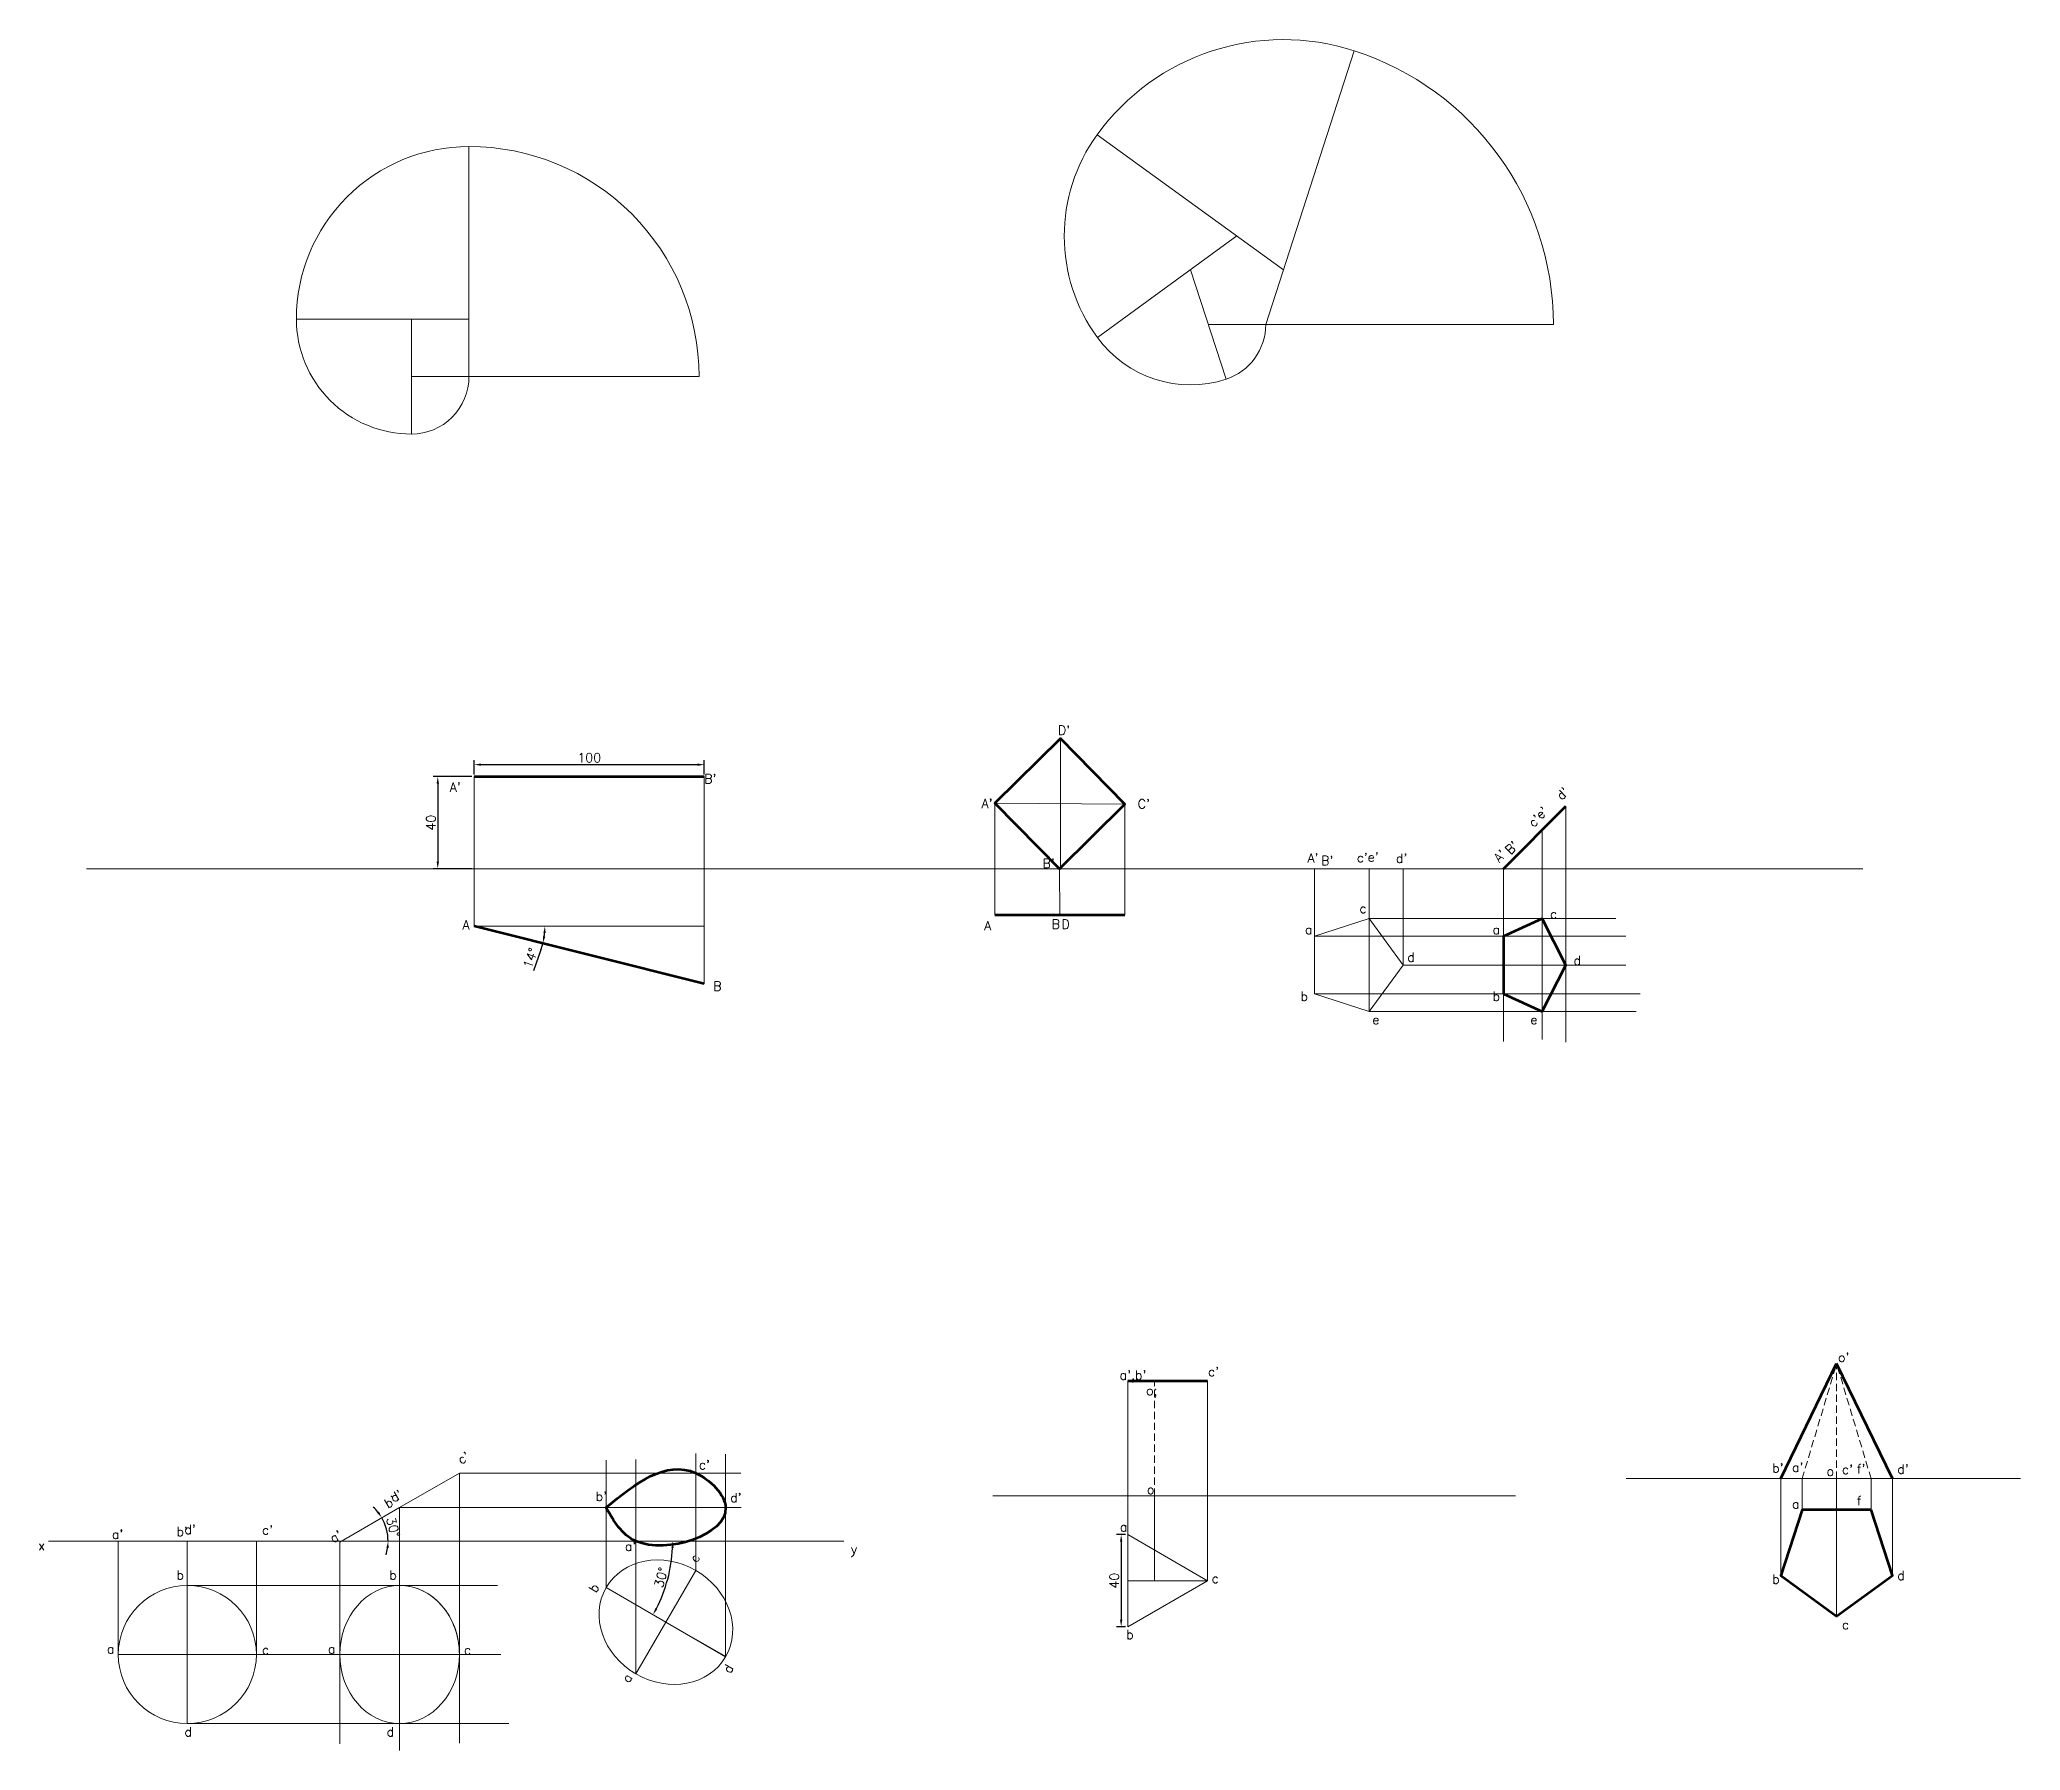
# Model space of a CAD drawing. Header units: millimetres. Extents: x -9631 to 7217, y -631 to 1394.
# Drawn here: x 4960 to 5821, y -602 to 142 of the extents above; entities that cross this region are included whole.
import ezdxf

# ---------------------------------------------------------------- set-up
doc = ezdxf.new("R2010")
doc.units = ezdxf.units.MM
doc.header["$PDMODE"] = 35
doc.header["$PDSIZE"] = 2
doc.linetypes.add('HIDDEN2', pattern=[4.7625, 3.175, -1.5875])
doc.layers.get('0').update_dxf_attribs({"lineweight": 15})
doc.layers.add('Annotations', color=7, linetype='Continuous', lineweight=30)
doc.layers.add('Solid', color=7, linetype='Continuous', lineweight=80)
doc.styles.get("Standard").update_dxf_attribs({"font": 'simplex8.shx'})
doc.dimstyles.new('ISO-25', dxfattribs={"dimtxt": 4, "dimasz": 3, "dimexe": 2, "dimexo": 1, "dimgap": 1, "dimtad": 1, "dimrnd": 0.05, "dimtxsty": 'Standard', "dimcen": 2.5, "dimadec": 0, "dimazin": 0, "dimtfac": 1, "dimtmove": 0, "dimatfit": 3, "dimfxl": 1, "dimarcsym": 0})

msp = doc.modelspace()

# ---------------------------------------------------------------- texts
at = {"char_height": 4, "attachment_point": 1}
for s, insert in [("D'", (5402.328, -156.077)), ("B'", (5248.637, -177.199)), ("A'", (5138.012, -180.845)), ("A'", (5369.133, -187.917)), ("C'", (5437.02, -188.126)), ("B'", (5395.618, -213.946)), ("A'", (5510.806, -211.628)), ("B'", (5516.743, -212.766)), ("c'", (5532.225, -211.493)), ("e'", (5536.939, -211.224)), ("d'", (5549.198, -211.762)), ('A', (5143.566, -240.675)), ('B', (5399.608, -240.371)), ('D', (5403.902, -240.422)), ('c', (5533.369, -233.557)), ('c', (5616.174, -235.938)), ('A', (5370.297, -241.039)), ('a', (5509.713, -242.738)), ('a', (5591.24, -242.738)), ('d', (5554.187, -254.754)), ('d', (5626.389, -256.164)), ('B', (5252.547, -267.339)), ('b', (5507.737, -271.724)), ('b', (5591.24, -271.724)), ('e', (5538.921, -281.889)), ('e', (5607.625, -281.889)), ("o'", (5741.361, -428.651)), ("a',b'", (5429.136, -436.397)), ("c'", (5467.584, -434.92)), ('o;', (5440.644, -443.116)), ("c'", (5246.3, -475.376)), ("b'", (5712.728, -476.796)), ("a'", (5721.373, -476.475)), ('o', (5736.376, -478.174)), ("c'", (5743.065, -477.425)), ("f'", (5749.51, -477.117)), ("d'", (5767.115, -477.278)), ("b'", (5201.458, -489.108)), ("d'", (5259.895, -489.666)), ('o', (5441.011, -486.125)), ('a', (5721.373, -492.409)), ('f', (5749.51, -490.996)), ("a'", (4991.178, -505.583)), ("b'", (5019.256, -504.407)), ("d'", (5022.727, -503.484)), ("c'", (5056.445, -503.733)), ('a', (5429.249, -502.368)), ('x', (4959.27, -510.475)), ("a'", (5214.123, -510.816)), ('y', (5312.338, -512.022)), ('b', (5019.256, -523.3)), ('b', (5111.782, -523.3)), ('b', (5712.728, -525.064)), ('d', (5767.115, -523.494)), ('c', (5469.179, -524.81)), ('b', (5431.98, -549.136)), ('c', (5743.065, -544.845)), ('a', (4989.015, -555.409)), ('c', (5056.445, -555.817)), ('a', (5085.074, -555.409)), ('c', (5144.197, -555.852)), ('d', (5022.727, -591.459)), ('d', (5110.62, -591.459))]:
    msp.add_mtext_dynamic_manual_height_columns(s, width=5.09003, gutter_width=20, heights=[0], dxfattribs=dict(at, insert=insert))
for s, insert, rotation in [("d'", (5618.477, -185.97), 45), ("c'", (5606.284, -197.782), 45), ("e'", (5609.428, -194.258), 45), ("B'", (5596.237, -209.629), 45), ("A'", (5591.234, -213.022), 45), ("c'", (5140.935, -473.843), 30), ("d'", (5111.61, -490.486), 30), ("b'", (5109.065, -493.021), 30), ("a'", (5085.337, -508.079), 30), ('c', (5241.941, -518.25), 59.959002), ('b', (5198.073, -531.342), 59.959002), ('d', (5256.495, -566.47), 59.959002), ('a', (5212.498, -570.536), 59.959002)]:
    msp.add_mtext_dynamic_manual_height_columns(s, width=5.09003, gutter_width=20, heights=[0], dxfattribs=dict(at, insert=insert, rotation=rotation))

# ---------------------------------------------------------------- blocks, each defined once
blk = doc.blocks.new('*D184')
at = {"color": 0, "lineweight": -2, "transparency": 16777216}
for p, q in [((5147.64, -178.28), (5130.83, -178.28)), ((5132.83, -181.28), (5132.83, -215.28)), ((5147.64, -218.28), (5130.83, -218.28))]:
    blk.add_line(p, q, dxfattribs=at)
at = {"color": 0, "transparency": 16777216}
for points in [[(5132.33, -181.28), (5133.33, -181.28), (5132.83, -178.28)], [(5132.33, -215.28), (5133.33, -215.28), (5132.83, -218.28)]]:
    blk.add_solid(points, dxfattribs=at)
at = {"layer": 'Defpoints', "color": 0, "transparency": 16777216}
for p in [(5148.64, -178.28), (5132.83, -218.28), (5148.64, -218.28)]:
    blk.add_point(p, dxfattribs=at)
at = {"color": 0, "transparency": 16777216, "insert": (5129.83, -198.28), "char_height": 4, "attachment_point": 5, "rotation": 90}
blk.add_mtext('40', dxfattribs=at)
blk = doc.blocks.new('*D185')
at = {"color": 0, "lineweight": -2, "transparency": 16777216}
for p, q in [((5148.64, -177.28), (5148.64, -171.06)), ((5248.64, -177.28), (5248.64, -171.06)), ((5151.64, -173.06), (5245.64, -173.06))]:
    blk.add_line(p, q, dxfattribs=at)
at = {"color": 0, "transparency": 16777216}
for points in [[(5151.64, -172.56), (5151.64, -173.56), (5148.64, -173.06)], [(5245.64, -172.56), (5245.64, -173.56), (5248.64, -173.06)]]:
    blk.add_solid(points, dxfattribs=at)
at = {"layer": 'Defpoints', "color": 0, "transparency": 16777216}
for p in [(5148.64, -178.28), (5248.64, -173.06), (5248.64, -178.28)]:
    blk.add_point(p, dxfattribs=at)
at = {"color": 0, "transparency": 16777216, "insert": (5198.64, -170.06), "char_height": 4, "attachment_point": 5}
blk.add_mtext('100', dxfattribs=at)
blk = doc.blocks.new('*D186')
at = {"color": 0, "lineweight": -2, "transparency": 16777216}
blk.add_line((5177.59, -253.61), (5174.35, -262.67), dxfattribs=at)
for start, end in [(351.55862, 354.40513), (340.36889, 345.96376)]:
    blk.add_arc((5148.64, -243.28), 30.73, start, end, dxfattribs=at)
at = {"color": 0, "transparency": 16777216}
for points in [[(5179.53, -247.89), (5178.55, -247.7), (5178.45, -250.74)], [(5178.73, -246.26), (5179.72, -246.3), (5179.37, -243.28)]]:
    blk.add_solid(points, dxfattribs=at)
at = {"layer": 'Defpoints', "color": 0, "transparency": 16777216}
for p in [(5148.64, -243.28), (5148.64, -243.28), (5179.27, -245.79), (5248.64, -243.28), (5248.64, -268.28)]:
    blk.add_point(p, dxfattribs=at)
at = {"color": 0, "transparency": 16777216, "insert": (5173.14, -257.13), "char_height": 4, "attachment_point": 5, "rotation": 70.36889}
blk.add_mtext('14°', dxfattribs=at)
blk = doc.blocks.new('*D190')
at = {"layer": 'Annotations', "color": 0, "lineweight": -2, "transparency": 16777216}
for start, end in [(38.50286, 47.00573), (0, 30), (342.99427, 351.49714)]:
    blk.add_arc((5091, -510.57), 20.23, start, end, dxfattribs=at)
at = {"layer": 'Annotations', "color": 0, "lineweight": 13, "transparency": 16777216}
for points in [[(5107.24, -497.69), (5106.42, -498.26), (5108.52, -500.46)], [(5110.51, -513.53), (5111.51, -513.6), (5111.23, -510.57)]]:
    blk.add_solid(points, dxfattribs=at)
at = {"layer": 'Defpoints', "color": 0, "lineweight": 13, "transparency": 16777216}
for p in [(5116.24, -496), (5110.92, -507.06), (4963.69, -510.57), (5090.26, -511), (5309.24, -510.57)]:
    blk.add_point(p, dxfattribs=at)
at = {"layer": 'Annotations', "color": 0, "lineweight": 13, "transparency": 16777216, "insert": (5113.44, -504.56), "char_height": 4, "attachment_point": 5, "rotation": 285}
blk.add_mtext('30°', dxfattribs=at)
blk = doc.blocks.new('*D191')
at = {"layer": 'Annotations', "color": 0, "lineweight": -2, "transparency": 16777216}
blk.add_arc((5171, -510.57), 63.93, 332.68884, 357.31116, dxfattribs=at)
at = {"layer": 'Annotations', "color": 0, "lineweight": 13, "transparency": 16777216}
for points in [[(5234.36, -513.56), (5235.36, -513.58), (5234.93, -510.57)], [(5228.24, -540.15), (5227.37, -539.67), (5226.37, -542.54)]]:
    blk.add_solid(points, dxfattribs=at)
at = {"layer": 'Defpoints', "color": 0, "lineweight": 13, "transparency": 16777216}
for p in [(4963.69, -510.57), (5309.24, -510.57), (5205.98, -530.77), (5231.08, -532.44), (5231.96, -545.77)]:
    blk.add_point(p, dxfattribs=at)
at = {"layer": 'Annotations', "color": 0, "lineweight": 13, "transparency": 16777216, "insert": (5229.85, -526.34), "char_height": 4, "attachment_point": 5, "rotation": 75}
blk.add_mtext('30°', dxfattribs=at)
blk = doc.blocks.new('*D192')
at = {"layer": 'Annotations', "color": 0, "lineweight": -2, "transparency": 16777216}
for p, q in [((5431.72, -507.76), (5427.81, -507.76)), ((5429.81, -510.76), (5429.81, -544.76)), ((5431.72, -547.76), (5427.81, -547.76))]:
    blk.add_line(p, q, dxfattribs=at)
at = {"layer": 'Annotations', "color": 0, "lineweight": 13, "transparency": 16777216}
for points in [[(5429.31, -510.76), (5430.31, -510.76), (5429.81, -507.76)], [(5429.31, -544.76), (5430.31, -544.76), (5429.81, -547.76)]]:
    blk.add_solid(points, dxfattribs=at)
at = {"layer": 'Defpoints', "color": 0, "lineweight": 13, "transparency": 16777216}
for p in [(5432.72, -507.76), (5429.81, -547.76), (5432.72, -547.76)]:
    blk.add_point(p, dxfattribs=at)
at = {"layer": 'Annotations', "color": 0, "lineweight": 13, "transparency": 16777216, "insert": (5426.81, -527.76), "char_height": 4, "attachment_point": 5, "rotation": 90}
blk.add_mtext('40', dxfattribs=at)

# ---------------------------------------------------------------- dimensions: what is measured, and where the dimension line sits
dim = msp.add_linear_dim(base=(5248.637, -173.06), p1=(5148.637, -178.283), p2=(5248.637, -178.283), dimstyle='ISO-25', override={"dimfxl": 1.25})
dim.commit()
dim.dimension.update_dxf_attribs({"geometry": '*D185', "text_midpoint": (5198.637, -170.06)})
dim = msp.add_linear_dim(base=(5132.831, -218.283), p1=(5148.637, -178.283), p2=(5148.637, -218.283), angle=90, dimstyle='ISO-25', override={"dimfxl": 1.25})
dim.commit()
dim.dimension.update_dxf_attribs({"geometry": '*D184', "text_midpoint": (5129.831, -198.283)})
dim = msp.add_angular_dim_2l(base=(5179.269, -245.79), line1=((5248.637, -268.283), (5148.637, -243.283)), line2=((5148.637, -243.283), (5248.637, -243.283)), dimstyle='ISO-25', override={"dimfxl": 1.25})
dim.commit()
dim.dimension.update_dxf_attribs({"geometry": '*D186', "text_midpoint": (5173.144, -257.131)})
at = {"layer": 'Annotations', "lineweight": 13}
for base, line2, picture, middle in [((5110.923, -507.058), ((5090.256, -510.999), (5116.237, -495.999)), '*D190', (5113.439, -504.559)), ((5231.076, -532.438), ((5205.975, -530.766), (5231.956, -545.766)), '*D191', (5229.855, -526.342))]:
    dim = msp.add_angular_dim_2l(base=base, line1=((4963.694, -510.572), (5309.239, -510.572)), line2=line2, dimstyle='ISO-25', override={"dimfxl": 1.25}, dxfattribs=at)
    dim.commit()
    dim.dimension.update_dxf_attribs({"geometry": picture, "text_midpoint": middle})
dim = msp.add_linear_dim(base=(5429.813, -547.758), p1=(5432.715, -507.758), p2=(5432.715, -547.758), angle=90, dimstyle='ISO-25', override={"dimfxl": 1.25}, dxfattribs=at)
dim.commit()
dim.dimension.update_dxf_attribs({"geometry": '*D192', "text_midpoint": (5426.813, -527.758)})

# ---------------------------------------------------------------- linework, layer by layer
for p, q in [((5492.642, 18.304), (5531.101, 137.24)), ((5146.387, -4.369), (5146.387, 95.631)), ((5500.334, 42.091), (5419.349, 100.755)), ((5419.473, 12.588), (5480.087, 56.757)), ((5459.883, 42.034), (5475.401, -5.497)), ((5146.387, 20.631), (5071.387, 20.631)), ((5121.387, 20.631), (5121.387, -29.369)), ((5467.642, 18.268), (5492.642, 18.304)), ((5467.642, 18.268), (5617.642, 18.268)), ((5121.387, -4.369), (5246.387, -4.369)), ((5403.402, -161.717), (5403.402, -218.283)), ((5148.637, -218.283), (5148.637, -178.283)), ((5248.637, -178.283), (5248.637, -218.283)), ((5374.891, -189.772), (5431.458, -190.227)), ((5374.891, -189.772), (5374.891, -218.283)), ((5431.458, -190.227), (5431.458, -218.283)), ((5623.109, -191.08), (5612.715, -201.475)), ((5623.109, -191.08), (5623.109, -293.622)), ((5612.715, -201.475), (5612.715, -292.559)), ((4980.097, -218.283), (5752.16, -218.283)), ((5148.637, -218.283), (5148.637, -243.283)), ((5248.637, -218.283), (5248.637, -268.283)), ((5374.891, -218.283), (5374.891, -238.283)), ((5402.947, -218.283), (5403.174, -238.283)), ((5431.458, -218.283), (5431.458, -238.283)), ((5513.842, -247.664), (5513.842, -218.283)), ((5513.842, -218.283), (5552.313, -218.283)), ((5537.619, -280.389), (5537.619, -218.283)), ((5537.619, -218.283), (5552.313, -218.283)), ((5552.313, -260.164), (5552.313, -218.283)), ((5595.906, -218.283), (5595.906, -293.442)), ((5537.619, -239.938), (5644.852, -239.938)), ((5148.637, -243.283), (5248.637, -243.283)), ((5513.842, -247.664), (5649.124, -247.664)), ((5552.313, -260.164), (5649.124, -260.164)), ((5513.842, -272.664), (5655.317, -272.664)), ((5537.619, -280.389), (5653.609, -280.389))]:
    msp.add_line(p, q)
for points in [[(5617.642, 18.268, 0.3253871), (5531.101, 137.24, 0.3249197), (5419.349, 100.755, 0.3249197), (5419.473, 12.588, 0.3249197), (5475.401, -5.497)], [(5246.387, -4.369, 0.4142136), (5146.387, 95.631, 0.4142136), (5071.387, 20.631, 0.4142136), (5121.387, -29.369, 0.4142136), (5146.387, -4.369)]]:
    msp.add_lwpolyline(points, format="xyb")
msp.add_lwpolyline([(5513.842, -247.664), (5513.842, -272.664), (5537.619, -280.389), (5552.313, -260.164), (5537.619, -239.938)], close=True)
msp.add_arc((5467.642, 18.268), 25, 288.080734, 0.080734)
at = {"layer": 'Annotations', "linetype": 'HIDDEN2', "lineweight": 13}
for p, q in [((5725.745, -483.42), (5740.745, -433.42)), ((5740.745, -483.42), (5740.745, -433.42)), ((5755.745, -483.42), (5740.745, -433.42)), ((5444.262, -490.838), (5444.262, -440.838))]:
    msp.add_line(p, q, dxfattribs=at)
at = {"layer": 'Annotations', "lineweight": 13}
for p, q in [((5432.715, -490.838), (5432.715, -440.838)), ((5467.356, -490.838), (5467.356, -440.838)), ((5244.952, -523.293), (5244.952, -472.528)), ((5257.915, -560.803), (5257.915, -472.707)), ((5116.237, -495.999), (5142.218, -480.999)), ((5142.218, -480.999), (5142.218, -598.416)), ((5142.218, -480.999), (5264.589, -480.999)), ((5205.975, -530.766), (5205.975, -475.33)), ((5218.939, -568.275), (5218.939, -475.143)), ((5649.228, -483.42), (5820.606, -483.42)), ((5716.474, -525.529), (5716.474, -483.42)), ((5725.745, -496.997), (5725.745, -483.42)), ((5740.745, -543.163), (5740.745, -483.42)), ((5755.745, -496.997), (5755.745, -483.42)), ((5765.015, -525.529), (5765.015, -483.42)), ((5090.256, -510.999), (5116.237, -495.999)), ((5116.237, -495.999), (5116.237, -601.53)), ((5116.237, -495.999), (5264.671, -495.999)), ((5374.05, -490.838), (5601.19, -490.838)), ((5432.715, -507.758), (5432.715, -490.838)), ((5444.262, -527.758), (5444.262, -490.838)), ((5467.356, -527.758), (5467.356, -490.838)), ((4963.694, -510.572), (5309.239, -510.572)), ((4993.978, -559.852), (4993.978, -510.572)), ((4993.978, -510.572), (5023.978, -510.572)), ((5023.978, -589.852), (5023.978, -510.572)), ((5023.978, -510.572), (5053.978, -510.572)), ((5053.978, -559.852), (5053.978, -510.572)), ((5090.256, -510.999), (5090.256, -598.64)), ((5218.939, -568.275), (5244.952, -523.293)), ((5023.978, -589.852), (5023.978, -529.852)), ((5023.978, -529.852), (5158.814, -529.852)), ((5116.237, -529.852), (5116.237, -589.852)), ((5116.237, -529.852), (5116.237, -589.852)), ((5205.975, -530.766), (5257.915, -560.803)), ((5205.975, -530.766), (5231.956, -545.766)), ((5444.262, -527.758), (5432.715, -527.758)), ((5444.262, -527.758), (5467.356, -527.758)), ((5231.956, -545.766), (5257.937, -560.766)), ((4993.978, -559.852), (5053.978, -559.852)), ((5053.978, -559.852), (5160.231, -559.852)), ((5090.256, -559.852), (5142.218, -559.852)), ((5023.978, -589.852), (5163.747, -589.852))]:
    msp.add_line(p, q, dxfattribs=at)
msp.add_lwpolyline([(5432.715, -507.758), (5432.715, -547.758), (5467.356, -527.758)], close=True, dxfattribs=at)
msp.add_circle((5023.978, -559.852), 30, dxfattribs=at)
for centre, major_axis in [((5231.945, -545.784), (-25.97, 15.019)), ((5116.237, -559.852), (0, 30))]:
    msp.add_ellipse(centre, major_axis=major_axis, ratio=0.8660254, dxfattribs=at)
for major_axis, start_param, end_param in [((0, 30), 3.1415927, 7.8539816), ((0, 30), 3.1415927, 7.8539816), ((0, -30), 1.5707963, 3.1415927)]:
    msp.add_ellipse((5116.237, -559.852), major_axis=major_axis, ratio=0.8660254, start_param=start_param, end_param=end_param, dxfattribs=at)
at = {"layer": 'Solid'}
for p, q in [((5148.637, -178.283), (5248.637, -178.283)), ((5595.906, -218.283), (5623.109, -191.08)), ((5374.891, -238.283), (5431.458, -238.283)), ((5595.906, -247.664), (5612.715, -239.938)), ((5623.109, -260.164), (5612.715, -239.938)), ((5248.637, -268.283), (5148.637, -243.283)), ((5595.906, -247.664), (5595.906, -272.664)), ((5612.715, -280.389), (5623.109, -260.164)), ((5595.906, -272.664), (5612.715, -280.389)), ((5716.474, -483.42), (5740.745, -433.42)), ((5765.015, -483.42), (5740.745, -433.42)), ((5432.715, -440.838), (5467.356, -440.838))]:
    msp.add_line(p, q, dxfattribs=at)
for points in [[(5402.947, -218.283), (5431.458, -190.227), (5403.402, -161.717), (5374.891, -189.772)], [(5755.745, -496.997), (5725.745, -496.997), (5716.474, -525.529), (5740.745, -543.163), (5765.015, -525.529)]]:
    msp.add_lwpolyline(points, close=True, dxfattribs=at)
msp.add_spline([(5205.975, -495.999), (5218.939, -510.572), (5257.915, -495.999), (5244.952, -480.999), (5205.975, -495.999)], degree=3, dxfattribs=at)

msp.set_redraw_order([(e.dxf.handle, doc.entitydb.next_handle()) for e in msp.query("TEXT MTEXT ATTDEF DIMENSION ARC_DIMENSION")])  # texts and dimensions are drawn at this point

doc.saveas('drawing.dxf')
